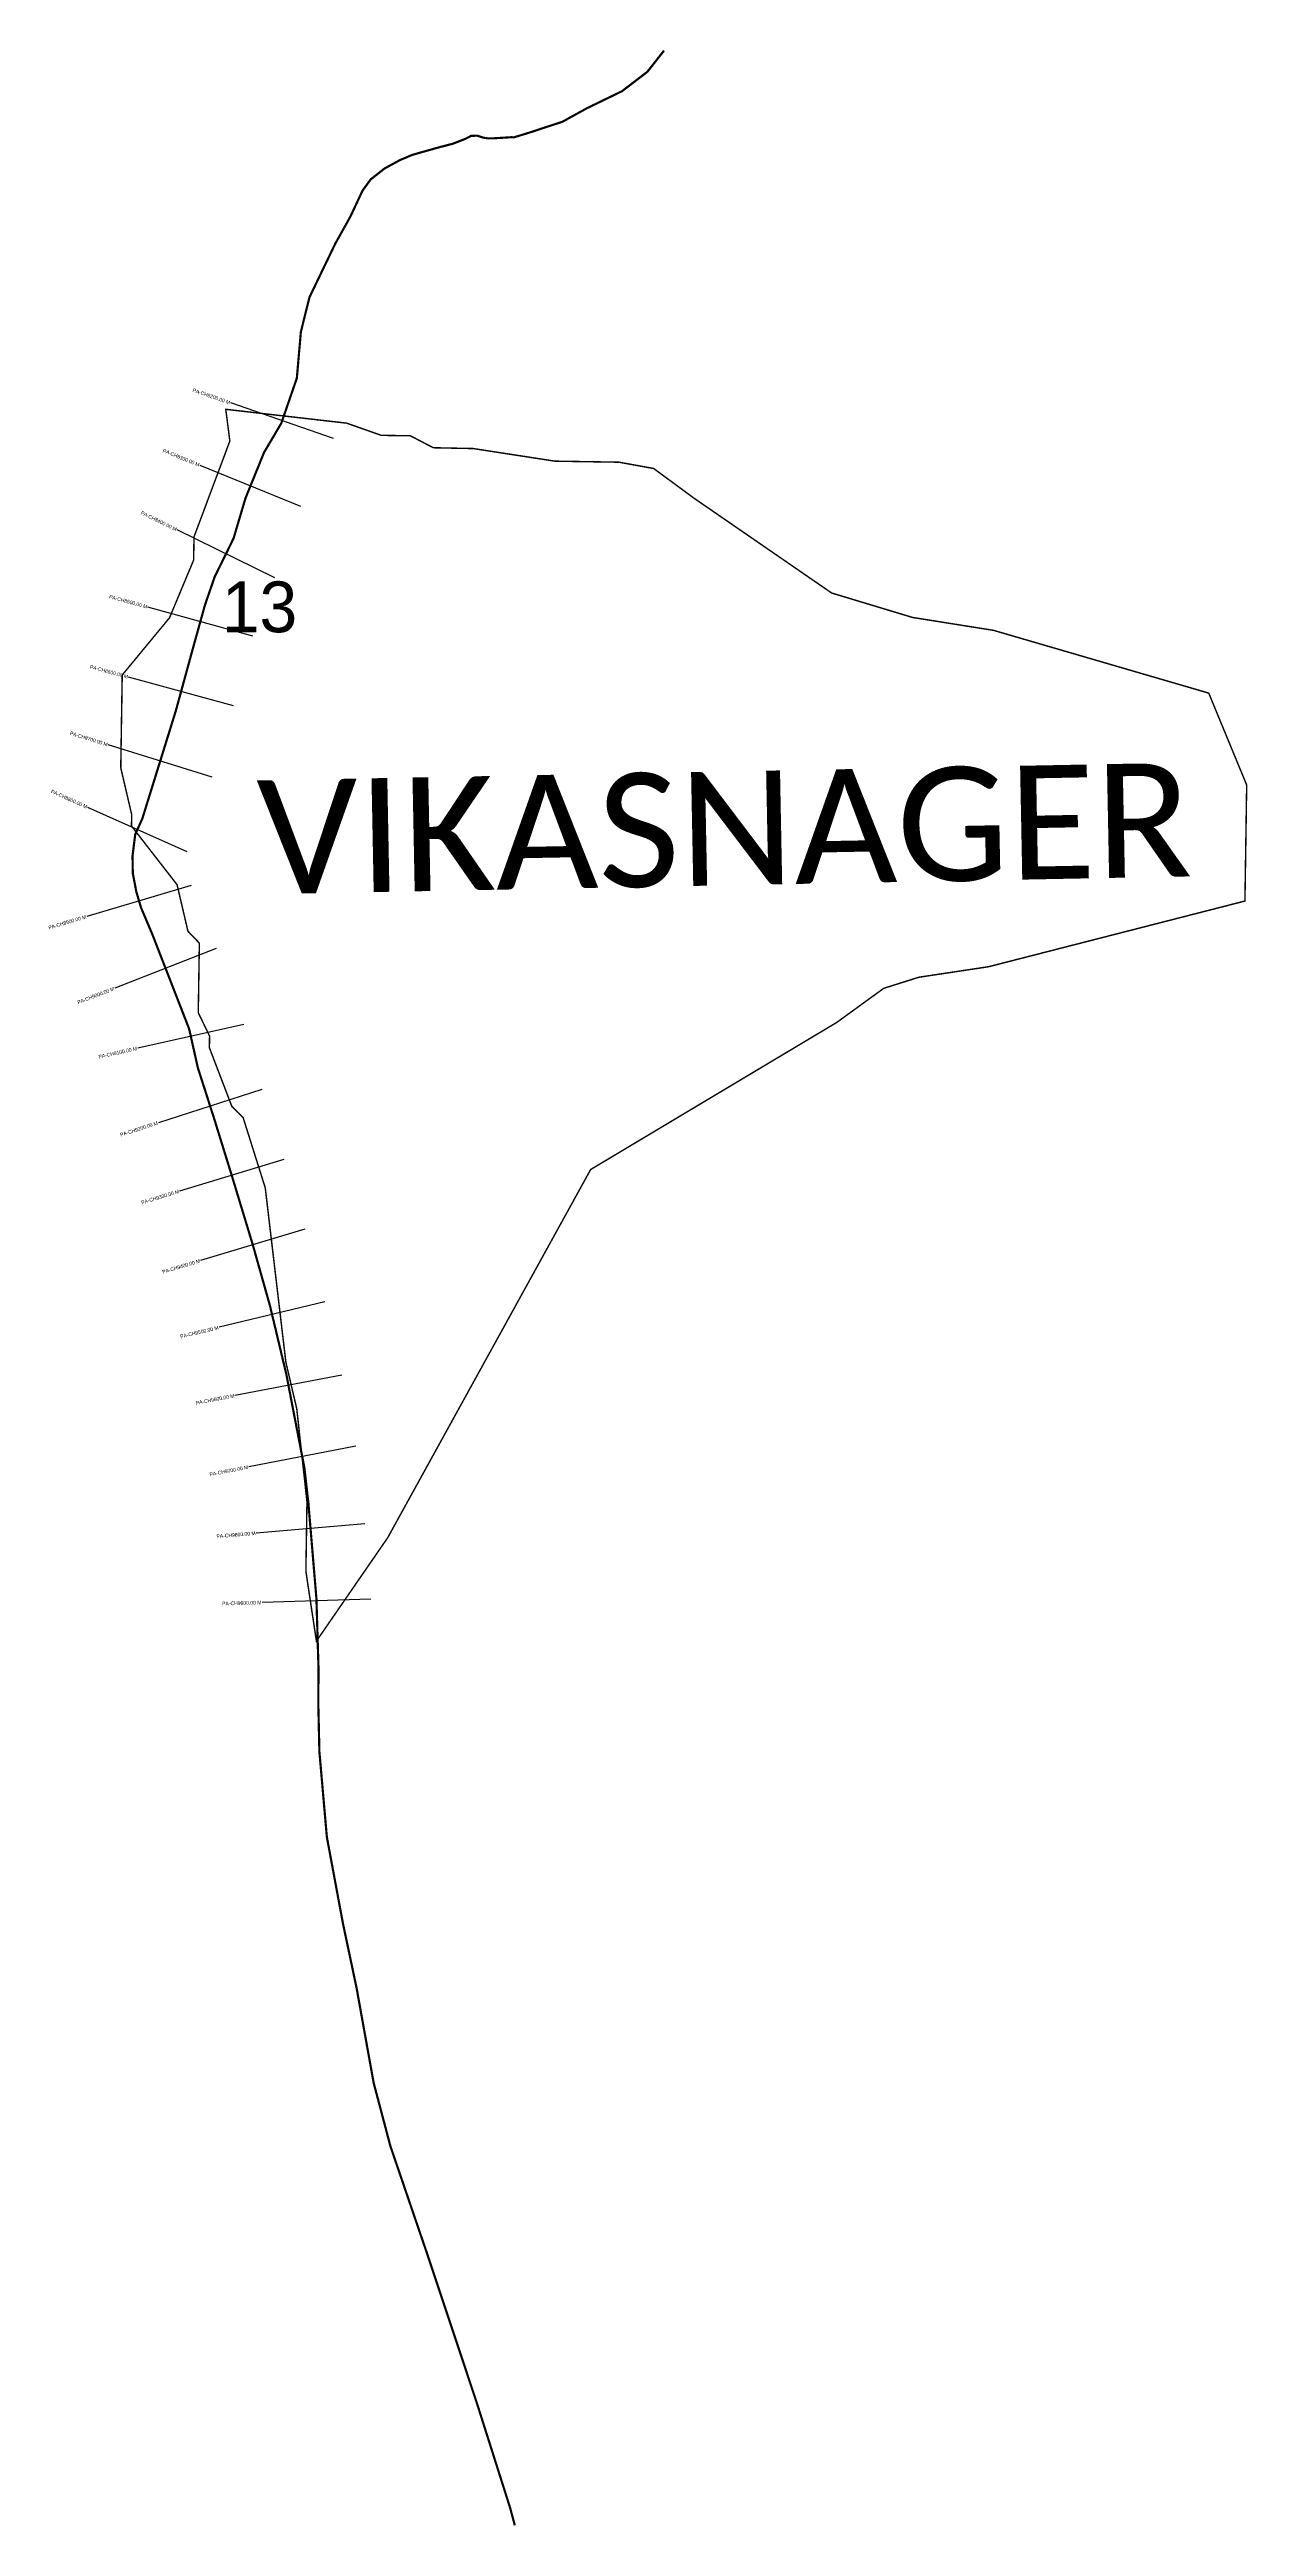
# Model space of a CAD drawing. Header units: metres. Extents: x 260157 to 261808, y 2218563 to 2221978.
import ezdxf
from ezdxf.enums import TextEntityAlignment as Align

# ---------------------------------------------------------------- set-up
doc = ezdxf.new("R2010")
doc.units = ezdxf.units.M
for name, color, linetype in [('CS', 134, 'Continuous'), ('CSMark', 6, 'Continuous'), ('NATURALLY PROTECTED', 3, 'Continuous'), ('VILLAGE NAME', 250, 'Continuous')]:
    doc.layers.add(name, color=color, linetype=linetype)

msp = doc.modelspace()

# ---------------------------------------------------------------- linework, layer by layer
at = {"color": 6, "const_width": 2}
msp.add_lwpolyline([(260400.1, 2221481.9), (260566.7, 2221462.8), (260614.4, 2221446), (260654.4, 2221445.4), (260686.1, 2221428.9), (260740.9, 2221427.8), (260853.8, 2221410.4), (260941.8, 2221409), (260989.7, 2221400.3), (261045.1, 2221359.5), (261235, 2221228.6), (261346.5, 2221194.9), (261458.2, 2221177.1), (261754.6, 2221090.6), (261806.9, 2220963.9), (261804.5, 2220803.9), (261451.1, 2220713.3), (261354.9, 2220698.8), (261306.7, 2220683.5), (261242, 2220636.5), (260902.9, 2220433.7), (260623.2, 2219926), (260525, 2219783.5), (260510.5, 2219879.7), (260512, 2219975.7), (260497.9, 2220103.9), (260482.9, 2220168.1), (260454.5, 2220408.5), (260424.1, 2220505), (260408.3, 2220521.2), (260377.5, 2220601.7), (260377.8, 2220617.7), (260362.2, 2220649.9), (260363.7, 2220745.9), (260348, 2220762.2), (260333, 2220826.4), (260270.2, 2220907.3), (260270.4, 2220923.3), (260255.4, 2220987.6), (260257.4, 2221115.5), (260322.6, 2221194.5), (260355.8, 2221274), (260356.3, 2221304.1), (260356.3, 2221306), (260405.7, 2221438.1), (260400.1, 2221481.9)], dxfattribs=at)
at = {"layer": 'CS'}
for p, q in [((260548.6, 2221441.5), (260406.9, 2221490.6)), ((260503.6, 2221348.1), (260364.7, 2221404.6)), ((260467.7, 2221249.5), (260333, 2221315.5)), ((260437.4, 2221169.3), (260292.8, 2221209.2)), ((260410.9, 2221073), (260266.2, 2221112.6)), ((260381.4, 2220974.8), (260238.2, 2221019.3)), ((260346.7, 2220871.6), (260209.8, 2220933)), ((260352.4, 2220825.5), (260208.7, 2220782.7)), ((260387, 2220738.3), (260247.2, 2220683.9)), ((260425.1, 2220633.9), (260278.7, 2220601)), ((260450, 2220544.1), (260307.2, 2220498.3)), ((260480.1, 2220447.4), (260336.5, 2220404)), ((260509.1, 2220351.7), (260365.5, 2220308.3)), ((260536.8, 2220251.1), (260390.9, 2220216.2)), ((260560.2, 2220150.3), (260412.8, 2220122.1)), ((260579.1, 2220052.3), (260431.8, 2220023.7)), ((260591.7, 2219945), (260442.2, 2219932.5)), ((260600.1, 2219841.3), (260450.2, 2219836.9))]:
    msp.add_line(p, q, dxfattribs=at)
at = {"layer": 'NATURALLY PROTECTED', "const_width": 3, "flags": 128}
msp.add_lwpolyline([(261004, 2221976.5), (260981.1, 2221947.3), (260946.1, 2221920.5), (260897.9, 2221897.1), (260864, 2221878.4), (260817.8, 2221863.2), (260796.9, 2221856.8), (260794.2, 2221857.1), (260781.6, 2221856.3), (260769.8, 2221855.6), (260762.1, 2221855.4), (260755.1, 2221856.4), (260746.6, 2221859.2), (260738.2, 2221858.9), (260730.4, 2221854.9), (260713.4, 2221848.2), (260691.6, 2221842.5), (260657.1, 2221832.7), (260640.1, 2221825.5), (260619, 2221814), (260599.8, 2221798.9), (260588.5, 2221783.3), (260571.7, 2221747.4), (260551.4, 2221711.1), (260515.5, 2221636.6), (260503.6, 2221588.7), (260498, 2221524.7), (260476.6, 2221462.7), (260452.8, 2221422.3), (260427.2, 2221359.2), (260410.8, 2221303.8), (260384.9, 2221251.1), (260371.5, 2221212.3), (260354.5, 2221151.1), (260331.1, 2221065.6), (260285.1, 2220917.5), (260275.3, 2220895.7), (260271.6, 2220866), (260272, 2220842.1), (260277, 2220816), (260283.3, 2220794.9), (260298.7, 2220758.5), (260349.6, 2220627.7), (260361.6, 2220574.1), (260383.6, 2220505.4), (260408.2, 2220426), (260437.4, 2220329.7), (260461, 2220245.9), (260483.6, 2220151.1), (260494.1, 2220096.5), (260508.4, 2220022.8), (260514, 2219973.4), (260525, 2219842.2), (260527.8, 2219748.7), (260527.7, 2219692.6), (260529.1, 2219631.1), (260539.4, 2219513.3), (260561.7, 2219393.5), (260580.4, 2219305), (260603.9, 2219174.3), (260627, 2219087), (260677.9, 2218937.8), (260707.2, 2218849.8), (260746.2, 2218732.6), (260791.9, 2218588.5), (260798.4, 2218564.3)], dxfattribs=at)

# ---------------------------------------------------------------- texts
at = {"insert": (260394.5, 2221244.5), "char_height": 70, "attachment_point": 1}
msp.add_mtext_dynamic_manual_height_columns('13', width=95.172, gutter_width=1, heights=[0], dxfattribs=at)
at = {"layer": 'CSMark'}
for s, rotation, p in [('PA-CH8200.00 M', 340.8912, (260405.9, 2221490.9)), ('PA-CH8300.00 M', 337.8895, (260363.7, 2221405)), ('PA-CH8400.00 M', 333.8999, (260332.1, 2221316)), ('PA-CH8500.00 M', 344.5447, (260291.8, 2221209.5)), ('PA-CH8600.00 M', 344.7042, (260265.3, 2221112.9)), ('PA-CH8700.00 M', 342.7125, (260237.2, 2221019.6)), ('PA-CH8800.00 M', 335.857, (260208.9, 2220933.4)), ('PA-CH8900.00 M', 16.5764, (260207.7, 2220782.4)), ('PA-CH9000.00 M', 21.2722, (260246.3, 2220683.5)), ('PA-CH9100.00 M', 12.6587, (260277.7, 2220600.8)), ('PA-CH9200.00 M', 17.7718, (260306.2, 2220498)), ('PA-CH9300.00 M', 16.8385, (260335.6, 2220403.7)), ('PA-CH9400.00 M', 16.8385, (260364.6, 2220308)), ('PA-CH9500.00 M', 13.4633, (260390, 2220215.9)), ('PA-CH9600.00 M', 10.8567, (260411.9, 2220121.9)), ('PA-CH9700.00 M', 10.9914, (260430.9, 2220023.5)), ('PA-CH9800.00 M', 4.7983, (260441.2, 2219932.4)), ('PA-CH9900.00 M', 1.716, (260449.2, 2219836.8))]:
    msp.add_text(s, height=5, rotation=rotation, dxfattribs=at).set_placement(p, align=Align.MIDDLE_RIGHT)
at = {"layer": 'VILLAGE NAME', "insert": (260442.2, 2220970.1), "char_height": 156.965, "attachment_point": 1, "rotation": 1.1028}
msp.add_mtext_dynamic_manual_height_columns('{\\fCalibri|b0|i0|c0|p34;VIKASNAGER}', width=132.372, gutter_width=784.8, heights=[0], dxfattribs=at)

doc.saveas('drawing.dxf')
